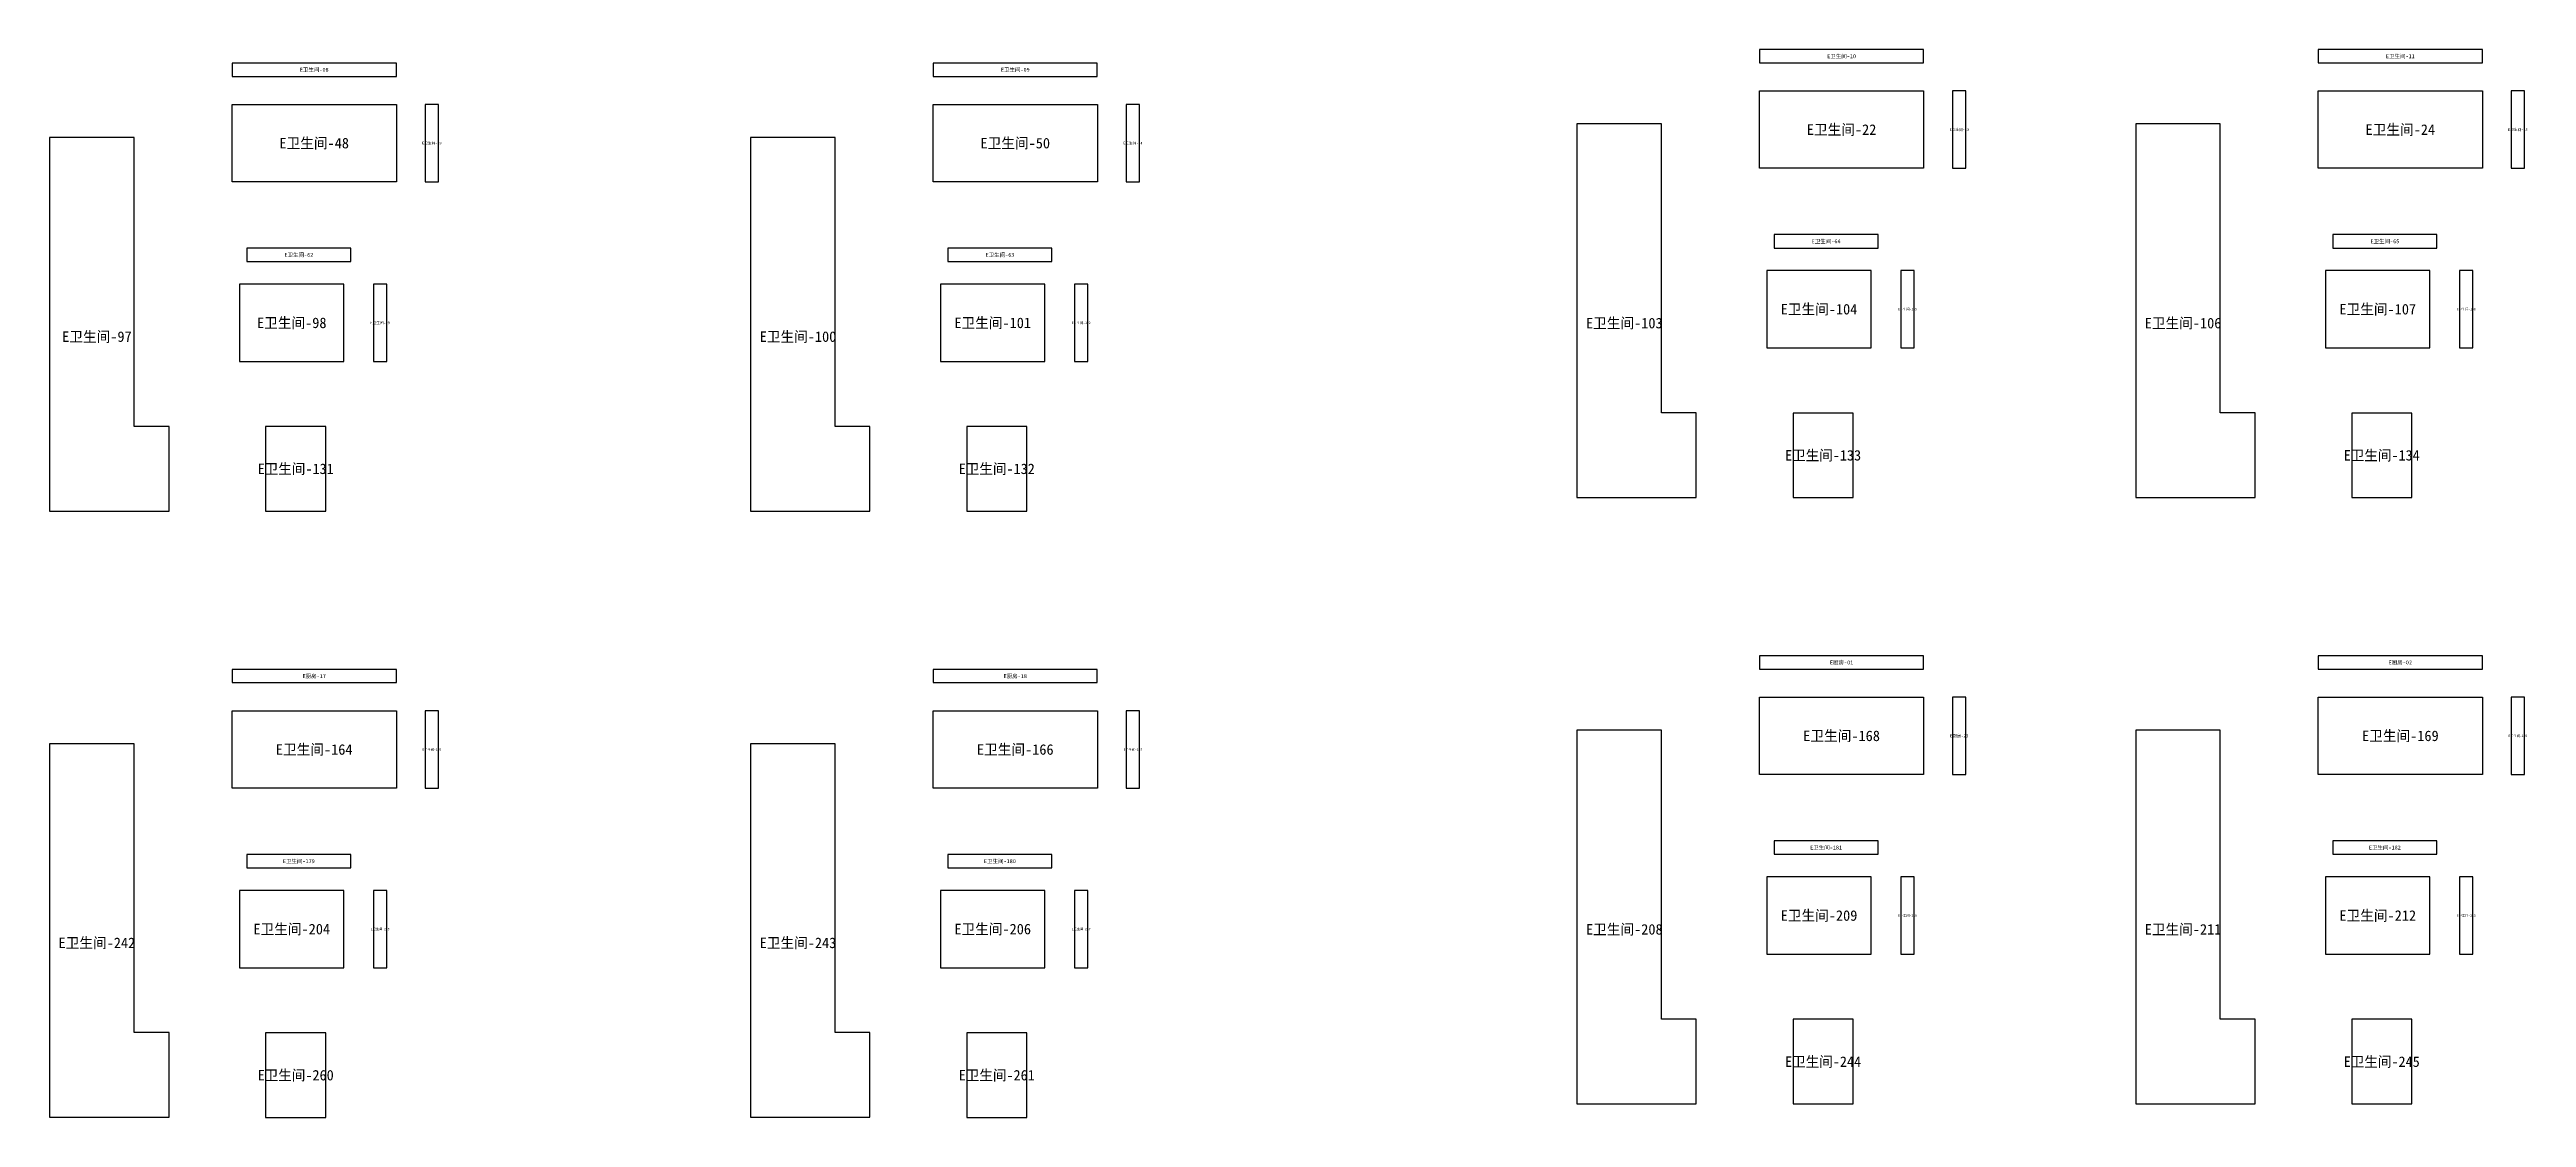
# Model space of a CAD drawing. Header units: inches. Extents: x 44145 to 132907, y -98283 to 21892.
# Drawn here: x 93842 to 112709, y -72674 to -64539 of the extents above; entities that cross this region are included whole.
import ezdxf
from ezdxf.enums import TextEntityAlignment as Align

# ---------------------------------------------------------------- set-up
doc = ezdxf.new("R2010")
doc.units = ezdxf.units.IN
doc.layers.add('NUMBERS', color=7, linetype='Continuous')
doc.layers.add('OUTER', color=7, linetype='Continuous')

msp = doc.modelspace()

# ---------------------------------------------------------------- texts
at = {"layer": 'NUMBERS'}
for s, height, p in [('E卫生间-08', 30, (95858, -64693)), ('E卫生间-09', 30, (101198, -64693)), ('E卫生间-10', 30, (107492, -64590)), ('E卫生间-11', 30, (111748, -64590)), ('E卫生间-48', 80, (95858, -65252)), ('E卫生间-49', 20.2, (96754, -65252)), ('E卫生间-50', 80, (101198, -65252)), ('E卫生间-51', 20.2, (102094, -65252)), ('E卫生间-22', 80, (107492, -65149)), ('E卫生间-23', 20.2, (108388, -65149)), ('E卫生间-24', 80, (111748, -65149)), ('E卫生间-25', 20.2, (112643, -65149)), ('E卫生间-64', 30, (107374, -66000)), ('E卫生间-65', 30, (111630, -66000)), ('E卫生间-62', 30, (95741, -66103)), ('E卫生间-63', 30, (101081, -66103)), ('E卫生间-98', 80, (95687, -66621)), ('E卫生间-101', 80, (101026, -66621)), ('E卫生间-103', 80, (105837, -66623)), ('E卫生间-104', 80, (107320, -66517)), ('E卫生间-105', 17.6, (107994, -66517)), ('E卫生间-106', 80, (110093, -66623)), ('E卫生间-107', 80, (111576, -66517)), ('E卫生间-108', 17.6, (112250, -66517)), ('E卫生间-97', 80, (94203, -66726)), ('E卫生间-99', 20.2, (96360, -66621)), ('E卫生间-100', 80, (99543, -66726)), ('E卫生间-102', 17.6, (101700, -66621)), ('E卫生间-131', 79.4, (95717, -67733)), ('E卫生间-132', 79.4, (101057, -67733)), ('E卫生间-133', 79.4, (107351, -67630)), ('E卫生间-134', 79.4, (111606, -67630)), ('E厨房-01', 30, (107492, -69208)), ('E厨房-02', 30, (111748, -69208)), ('E厨房-17', 30, (95858, -69312)), ('E厨房-18', 30, (101198, -69312)), ('E卫生间-168', 80, (107492, -69767)), ('E厨房-23', 23.5, (108388, -69767)), ('E卫生间-169', 80, (111748, -69767)), ('E卫生间-170', 17.6, (112643, -69767)), ('E卫生间-164', 80, (95858, -69871)), ('E卫生间-165', 17.6, (96754, -69871)), ('E卫生间-166', 80, (101198, -69871)), ('E卫生间-167', 17.6, (102094, -69871)), ('E卫生间-179', 30, (95741, -70722)), ('E卫生间-180', 30, (101081, -70722)), ('E卫生间-181', 30, (107374, -70618)), ('E卫生间-182', 30, (111630, -70618)), ('E卫生间-209', 80, (107320, -71136)), ('E卫生间-210', 17.6, (107994, -71136)), ('E卫生间-212', 80, (111576, -71136)), ('E卫生间-213', 17.6, (112250, -71136)), ('E卫生间-242', 80, (94203, -71344)), ('E卫生间-204', 80, (95687, -71239)), ('E卫生间-205', 17.6, (96360, -71239)), ('E卫生间-243', 80, (99543, -71344)), ('E卫生间-206', 80, (101026, -71239)), ('E卫生间-207', 17.6, (101700, -71239)), ('E卫生间-208', 80, (105837, -71241)), ('E卫生间-211', 80, (110093, -71241)), ('E卫生间-244', 79.4, (107351, -72249)), ('E卫生间-245', 79.4, (111606, -72249)), ('E卫生间-260', 79.4, (95717, -72352)), ('E卫生间-261', 79.4, (101057, -72352))]:
    msp.add_text(s, height=height, dxfattribs=at).set_placement(p, align=Align.MIDDLE_CENTER)

# ---------------------------------------------------------------- linework, layer by layer
at = {"layer": 'OUTER'}
for points in [[(95233, -64744), (96484, -64744), (96484, -64642), (95233, -64642), (95233, -64744)], [(100572, -64744), (101823, -64744), (101823, -64642), (100572, -64642), (100572, -64744)], [(106866, -64641), (108117, -64641), (108117, -64539), (106866, -64539), (106866, -64641)], [(111122, -64641), (112373, -64641), (112373, -64539), (111122, -64539), (111122, -64641)], [(106867, -64854), (108117, -64854), (108117, -65443), (106867, -65443), (106867, -64854)], [(108337, -65443), (108438, -65443), (108438, -64854), (108337, -64854), (108337, -65443)], [(111122, -64854), (112373, -64854), (112373, -65443), (111122, -65443), (111122, -64854)], [(112593, -65443), (112694, -65443), (112694, -64854), (112593, -64854), (112593, -65443)], [(95233, -64958), (96484, -64958), (96484, -65547), (95233, -65547), (95233, -64958)], [(96703, -65547), (96805, -65547), (96805, -64958), (96703, -64958), (96703, -65547)], [(100573, -64958), (101824, -64958), (101824, -65547), (100573, -65547), (100573, -64958)], [(102043, -65547), (102144, -65547), (102144, -64958), (102043, -64958), (102043, -65547)], [(93842, -68055), (94752, -68055), (94752, -67410), (94487, -67410), (94487, -65210), (93842, -65210), (93842, -68055)], [(99182, -68055), (100091, -68055), (100091, -67410), (99826, -67410), (99826, -65210), (99182, -65210), (99182, -68055)], [(105476, -67951), (106385, -67951), (106385, -67307), (106120, -67307), (106120, -65106), (105476, -65106), (105476, -67951)], [(109732, -67951), (110641, -67951), (110641, -67307), (110376, -67307), (110376, -65106), (109732, -65106), (109732, -67951)], [(106978, -66051), (107771, -66051), (107771, -65949), (106978, -65949), (106978, -66051)], [(111233, -66051), (112027, -66051), (112027, -65949), (111233, -65949), (111233, -66051)], [(95344, -66154), (96138, -66154), (96138, -66052), (95344, -66052), (95344, -66154)], [(100684, -66154), (101477, -66154), (101477, -66052), (100684, -66052), (100684, -66154)], [(95290, -66915), (96083, -66915), (96083, -66326), (95290, -66326), (95290, -66915)], [(96309, -66915), (96411, -66915), (96411, -66326), (96309, -66326), (96309, -66915)], [(100629, -66915), (101423, -66915), (101423, -66326), (100629, -66326), (100629, -66915)], [(101649, -66915), (101751, -66915), (101751, -66326), (101649, -66326), (101649, -66915)], [(106923, -66812), (107717, -66812), (107717, -66223), (106923, -66223), (106923, -66812)], [(107943, -66812), (108044, -66812), (108044, -66223), (107943, -66223), (107943, -66812)], [(111179, -66812), (111973, -66812), (111973, -66223), (111179, -66223), (111179, -66812)], [(112199, -66812), (112300, -66812), (112300, -66223), (112199, -66223), (112199, -66812)], [(107122, -67952), (107579, -67952), (107579, -67308), (107122, -67308), (107122, -67952)], [(111378, -67952), (111835, -67952), (111835, -67308), (111378, -67308), (111378, -67952)], [(95488, -68056), (95946, -68056), (95946, -67411), (95488, -67411), (95488, -68056)], [(100828, -68056), (101285, -68056), (101285, -67411), (100828, -67411), (100828, -68056)], [(106866, -69259), (108117, -69259), (108117, -69158), (106866, -69158), (106866, -69259)], [(111122, -69259), (112373, -69259), (112373, -69158), (111122, -69158), (111122, -69259)], [(95233, -69362), (96484, -69362), (96484, -69261), (95233, -69261), (95233, -69362)], [(100572, -69362), (101823, -69362), (101823, -69261), (100572, -69261), (100572, -69362)], [(95233, -69576), (96484, -69576), (96484, -70165), (95233, -70165), (95233, -69576)], [(96703, -70165), (96805, -70165), (96805, -69576), (96703, -69576), (96703, -70165)], [(100573, -69576), (101824, -69576), (101824, -70165), (100573, -70165), (100573, -69576)], [(102043, -70165), (102144, -70165), (102144, -69576), (102043, -69576), (102043, -70165)], [(106867, -69473), (108117, -69473), (108117, -70062), (106867, -70062), (106867, -69473)], [(108337, -70062), (108438, -70062), (108438, -69473), (108337, -69473), (108337, -70062)], [(111122, -69473), (112373, -69473), (112373, -70062), (111122, -70062), (111122, -69473)], [(112593, -70062), (112694, -70062), (112694, -69473), (112593, -69473), (112593, -70062)], [(105476, -72570), (106385, -72570), (106385, -71925), (106120, -71925), (106120, -69725), (105476, -69725), (105476, -72570)], [(109732, -72570), (110641, -72570), (110641, -71925), (110376, -71925), (110376, -69725), (109732, -69725), (109732, -72570)], [(93842, -72673), (94752, -72673), (94752, -72028), (94487, -72028), (94487, -69828), (93842, -69828), (93842, -72673)], [(99182, -72673), (100091, -72673), (100091, -72028), (99826, -72028), (99826, -69828), (99182, -69828), (99182, -72673)], [(95344, -70772), (96138, -70772), (96138, -70671), (95344, -70671), (95344, -70772)], [(100684, -70772), (101477, -70772), (101477, -70671), (100684, -70671), (100684, -70772)], [(106978, -70669), (107771, -70669), (107771, -70568), (106978, -70568), (106978, -70669)], [(111233, -70669), (112027, -70669), (112027, -70568), (111233, -70568), (111233, -70669)], [(106923, -71430), (107717, -71430), (107717, -70841), (106923, -70841), (106923, -71430)], [(107943, -71430), (108044, -71430), (108044, -70841), (107943, -70841), (107943, -71430)], [(111179, -71430), (111973, -71430), (111973, -70841), (111179, -70841), (111179, -71430)], [(112199, -71430), (112300, -71430), (112300, -70841), (112199, -70841), (112199, -71430)], [(95290, -71534), (96083, -71534), (96083, -70945), (95290, -70945), (95290, -71534)], [(96309, -71534), (96411, -71534), (96411, -70945), (96309, -70945), (96309, -71534)], [(100629, -71534), (101423, -71534), (101423, -70945), (100629, -70945), (100629, -71534)], [(101649, -71534), (101751, -71534), (101751, -70945), (101649, -70945), (101649, -71534)], [(95488, -72674), (95946, -72674), (95946, -72030), (95488, -72030), (95488, -72674)], [(100828, -72674), (101285, -72674), (101285, -72030), (100828, -72030), (100828, -72674)], [(107122, -72571), (107579, -72571), (107579, -71926), (107122, -71926), (107122, -72571)], [(111378, -72571), (111835, -72571), (111835, -71926), (111378, -71926), (111378, -72571)]]:
    msp.add_lwpolyline(points, dxfattribs=at)

msp.set_redraw_order([(e.dxf.handle, doc.entitydb.next_handle()) for e in msp.query("TEXT MTEXT ATTDEF DIMENSION ARC_DIMENSION")])  # texts and dimensions are drawn at this point

doc.saveas('drawing.dxf')
